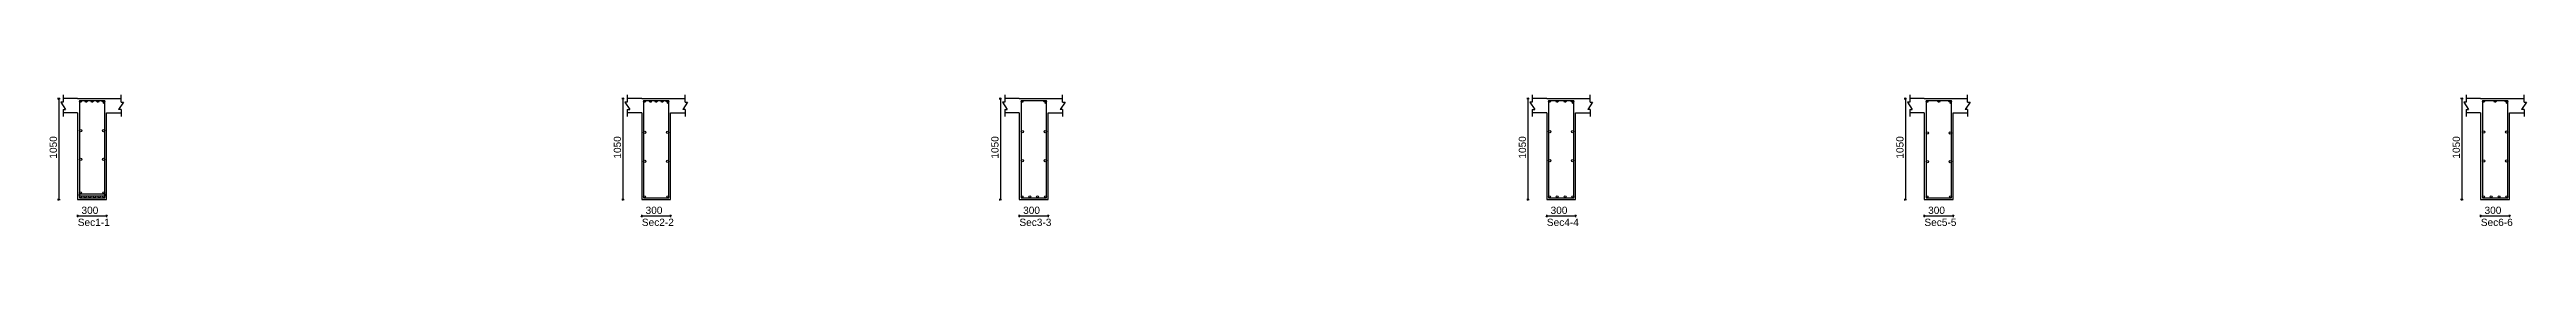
# Model space of a CAD drawing. Extents: x 0 to 98, y 3 to 248.
# Drawn here: x 5.38 to 31.07, y 164.92 to 166.28 of the extents above; entities that cross this region are included whole.
import ezdxf

# ---------------------------------------------------------------- set-up
doc = ezdxf.new("R2010")
doc.units = 0
for name, color, linetype in [('Beam_Cross_Label', 4, 'CONTINUOUS'), ('Beam_CrossSection', 2, 'CONTINUOUS'), ('dim_all', 7, 'CONTINUOUS'), ('main_botbars', 4, 'CONTINUOUS'), ('main_topbars', 4, 'CONTINUOUS'), ('Sidefacebar', 140, 'CONTINUOUS'), ('Spacerbar', 7, 'CONTINUOUS'), ('Stirrup_bar', 1, 'CONTINUOUS')]:
    doc.layers.add(name, color=color, linetype=linetype)
doc.styles.add('STRUDS_Arial', font='ARIAL.TTF', dxfattribs={"height": 0.04})

msp = doc.modelspace()

# ---------------------------------------------------------------- texts
at = {"layer": 'Beam_Cross_Label', "style": 'STRUDS_Arial'}
for s, p in [('Sec1-1', (5.6715, 164.918)), ('Sec2-2', (11.5215, 164.918)), ('Sec3-3', (15.4365, 164.918)), ('Sec4-4', (20.9065, 164.918)), ('Sec5-5', (24.8215, 164.918)), ('Sec6-6', (30.5915, 164.918))]:
    msp.add_text(s, height=0.075, dxfattribs=at).set_placement(p)
at = {"layer": 'dim_all', "style": 'STRUDS_Arial'}
for p in [(5.455, 165.618), (11.305, 165.618), (15.22, 165.618), (20.69, 165.618), (24.605, 165.618), (30.375, 165.618)]:
    msp.add_text('1050', height=0.075, rotation=90, dxfattribs=at).set_placement(p)
for p in [(5.71, 165.043), (11.56, 165.043), (15.475, 165.043), (20.945, 165.043), (24.86, 165.043), (30.63, 165.043)]:
    msp.add_text('300', height=0.075, dxfattribs=at).set_placement(p)

# ---------------------------------------------------------------- linework, layer by layer
at = {"layer": 'Beam_CrossSection'}
for p, q in [((5.52, 166.205), (5.495, 166.205)), ((5.495, 166.205), (5.545, 166.13)), ((5.52, 166.28), (5.52, 166.205)), ((5.67, 166.243), (5.52, 166.243)), ((5.67, 166.243), (5.97, 166.243)), ((5.67, 166.243), (5.67, 166.243)), ((5.97, 166.243), (5.97, 166.243)), ((5.97, 166.243), (6.12, 166.243)), ((6.145, 166.205), (6.095, 166.13)), ((6.12, 166.205), (6.12, 166.28)), ((6.12, 166.205), (6.145, 166.205)), ((11.37, 166.205), (11.345, 166.205)), ((11.345, 166.205), (11.395, 166.13)), ((11.37, 166.28), (11.37, 166.205)), ((11.52, 166.243), (11.37, 166.243)), ((11.52, 166.243), (11.82, 166.243)), ((11.52, 166.243), (11.52, 166.243)), ((11.82, 166.243), (11.82, 166.243)), ((11.82, 166.243), (11.97, 166.243)), ((11.995, 166.205), (11.945, 166.13)), ((11.97, 166.205), (11.97, 166.28)), ((11.97, 166.205), (11.995, 166.205)), ((15.285, 166.205), (15.26, 166.205)), ((15.26, 166.205), (15.31, 166.13)), ((15.285, 166.28), (15.285, 166.205)), ((15.435, 166.243), (15.285, 166.243)), ((15.435, 166.243), (15.735, 166.243)), ((15.435, 166.243), (15.435, 166.243)), ((15.735, 166.243), (15.735, 166.243)), ((15.735, 166.243), (15.885, 166.243)), ((15.91, 166.205), (15.86, 166.13)), ((15.885, 166.205), (15.885, 166.28)), ((15.885, 166.205), (15.91, 166.205)), ((20.755, 166.205), (20.73, 166.205)), ((20.73, 166.205), (20.78, 166.13)), ((20.755, 166.28), (20.755, 166.205)), ((20.905, 166.243), (20.755, 166.243)), ((20.905, 166.243), (21.205, 166.243)), ((20.905, 166.243), (20.905, 166.243)), ((21.205, 166.243), (21.205, 166.243)), ((21.205, 166.243), (21.355, 166.243)), ((21.38, 166.205), (21.33, 166.13)), ((21.355, 166.205), (21.355, 166.28)), ((21.355, 166.205), (21.38, 166.205)), ((24.67, 166.205), (24.645, 166.205)), ((24.645, 166.205), (24.695, 166.13)), ((24.67, 166.28), (24.67, 166.205)), ((24.82, 166.243), (24.67, 166.243)), ((24.82, 166.243), (25.12, 166.243)), ((24.82, 166.243), (24.82, 166.243)), ((25.12, 166.243), (25.12, 166.243)), ((25.12, 166.243), (25.27, 166.243)), ((25.295, 166.205), (25.245, 166.13)), ((25.27, 166.205), (25.27, 166.28)), ((25.27, 166.205), (25.295, 166.205)), ((30.44, 166.205), (30.415, 166.205)), ((30.415, 166.205), (30.465, 166.13)), ((30.44, 166.28), (30.44, 166.205)), ((30.59, 166.243), (30.44, 166.243)), ((30.59, 166.243), (30.89, 166.243)), ((30.59, 166.243), (30.59, 166.243)), ((30.89, 166.243), (30.89, 166.243)), ((30.89, 166.243), (31.04, 166.243)), ((31.065, 166.205), (31.015, 166.13)), ((31.04, 166.205), (31.04, 166.28)), ((31.04, 166.205), (31.065, 166.205)), ((5.52, 166.13), (5.52, 166.055)), ((5.52, 166.13), (5.545, 166.13)), ((5.67, 166.093), (5.52, 166.093)), ((5.67, 166.093), (5.67, 165.193)), ((5.97, 165.193), (5.97, 166.093)), ((5.97, 166.093), (6.12, 166.093)), ((6.12, 166.13), (6.095, 166.13)), ((6.12, 166.13), (6.12, 166.055)), ((11.37, 166.13), (11.37, 166.055)), ((11.37, 166.13), (11.395, 166.13)), ((11.52, 166.093), (11.37, 166.093)), ((11.52, 166.093), (11.52, 165.193)), ((11.82, 165.193), (11.82, 166.093)), ((11.82, 166.093), (11.97, 166.093)), ((11.97, 166.13), (11.945, 166.13)), ((11.97, 166.13), (11.97, 166.055)), ((15.285, 166.13), (15.285, 166.055)), ((15.285, 166.13), (15.31, 166.13)), ((15.435, 166.093), (15.285, 166.093)), ((15.435, 166.093), (15.435, 165.193)), ((15.735, 165.193), (15.735, 166.093)), ((15.735, 166.093), (15.885, 166.093)), ((15.885, 166.13), (15.86, 166.13)), ((15.885, 166.13), (15.885, 166.055)), ((20.755, 166.13), (20.755, 166.055)), ((20.755, 166.13), (20.78, 166.13)), ((20.905, 166.093), (20.755, 166.093)), ((20.905, 166.093), (20.905, 165.193)), ((21.205, 165.193), (21.205, 166.093)), ((21.205, 166.093), (21.355, 166.093)), ((21.355, 166.13), (21.33, 166.13)), ((21.355, 166.13), (21.355, 166.055)), ((24.67, 166.13), (24.67, 166.055)), ((24.67, 166.13), (24.695, 166.13)), ((24.82, 166.093), (24.67, 166.093)), ((24.82, 166.093), (24.82, 165.193)), ((25.12, 165.193), (25.12, 166.093)), ((25.12, 166.093), (25.27, 166.093)), ((25.27, 166.13), (25.245, 166.13)), ((25.27, 166.13), (25.27, 166.055)), ((30.44, 166.13), (30.44, 166.055)), ((30.44, 166.13), (30.465, 166.13)), ((30.59, 166.093), (30.44, 166.093)), ((30.59, 166.093), (30.59, 165.193)), ((30.89, 165.193), (30.89, 166.093)), ((30.89, 166.093), (31.04, 166.093)), ((31.04, 166.13), (31.015, 166.13)), ((31.04, 166.13), (31.04, 166.055)), ((5.67, 165.193), (5.97, 165.193)), ((11.52, 165.193), (11.82, 165.193)), ((15.435, 165.193), (15.735, 165.193)), ((20.905, 165.193), (21.205, 165.193)), ((24.82, 165.193), (25.12, 165.193)), ((30.59, 165.193), (30.89, 165.193))]:
    msp.add_line(p, q, dxfattribs=at)
at = {"layer": 'dim_all'}
for p, q in [((5.475, 166.243), (5.4625, 166.243)), ((5.475, 166.243), (5.4662, 166.234)), ((5.475, 166.243), (5.4838, 166.251)), ((5.475, 166.243), (5.4875, 166.243)), ((5.475, 166.243), (5.475, 165.193)), ((11.325, 166.243), (11.3125, 166.243)), ((11.325, 166.243), (11.3162, 166.234)), ((11.325, 166.243), (11.3338, 166.251)), ((11.325, 166.243), (11.3375, 166.243)), ((11.325, 166.243), (11.325, 165.193)), ((15.24, 166.243), (15.2275, 166.243)), ((15.24, 166.243), (15.2312, 166.234)), ((15.24, 166.243), (15.2488, 166.251)), ((15.24, 166.243), (15.2525, 166.243)), ((15.24, 166.243), (15.24, 165.193)), ((20.71, 166.243), (20.6975, 166.243)), ((20.71, 166.243), (20.7012, 166.234)), ((20.71, 166.243), (20.7188, 166.251)), ((20.71, 166.243), (20.7225, 166.243)), ((20.71, 166.243), (20.71, 165.193)), ((24.625, 166.243), (24.6125, 166.243)), ((24.625, 166.243), (24.6162, 166.234)), ((24.625, 166.243), (24.6338, 166.251)), ((24.625, 166.243), (24.6375, 166.243)), ((24.625, 166.243), (24.625, 165.193)), ((30.395, 166.243), (30.3825, 166.243)), ((30.395, 166.243), (30.3862, 166.234)), ((30.395, 166.243), (30.4039, 166.251)), ((30.395, 166.243), (30.4075, 166.243)), ((30.395, 166.243), (30.395, 165.193)), ((5.475, 165.193), (5.4625, 165.193)), ((5.475, 165.193), (5.4662, 165.184)), ((5.475, 165.193), (5.4838, 165.201)), ((5.475, 165.193), (5.4875, 165.193)), ((11.325, 165.193), (11.3125, 165.193)), ((11.325, 165.193), (11.3162, 165.184)), ((11.325, 165.193), (11.3338, 165.201)), ((11.325, 165.193), (11.3375, 165.193)), ((15.24, 165.193), (15.2275, 165.193)), ((15.24, 165.193), (15.2312, 165.184)), ((15.24, 165.193), (15.2488, 165.201)), ((15.24, 165.193), (15.2525, 165.193)), ((20.71, 165.193), (20.6975, 165.193)), ((20.71, 165.193), (20.7012, 165.184)), ((20.71, 165.193), (20.7188, 165.201)), ((20.71, 165.193), (20.7225, 165.193)), ((24.625, 165.193), (24.6125, 165.193)), ((24.625, 165.193), (24.6162, 165.184)), ((24.625, 165.193), (24.6338, 165.201)), ((24.625, 165.193), (24.6375, 165.193)), ((30.395, 165.193), (30.3825, 165.193)), ((30.395, 165.193), (30.3862, 165.184)), ((30.395, 165.193), (30.4039, 165.201)), ((30.395, 165.193), (30.4075, 165.193)), ((5.67, 165.023), (5.6612, 165.014)), ((5.67, 165.023), (5.67, 165.035)), ((5.67, 165.023), (5.6788, 165.031)), ((5.67, 165.023), (5.67, 165.01)), ((5.67, 165.023), (5.97, 165.023)), ((5.97, 165.023), (5.9612, 165.014)), ((5.97, 165.023), (5.97, 165.035)), ((5.97, 165.023), (5.9788, 165.031)), ((5.97, 165.023), (5.97, 165.01)), ((11.52, 165.023), (11.5112, 165.014)), ((11.52, 165.023), (11.52, 165.035)), ((11.52, 165.023), (11.5288, 165.031)), ((11.52, 165.023), (11.52, 165.01)), ((11.52, 165.023), (11.82, 165.023)), ((11.82, 165.023), (11.8112, 165.014)), ((11.82, 165.023), (11.82, 165.035)), ((11.82, 165.023), (11.8288, 165.031)), ((11.82, 165.023), (11.82, 165.01)), ((15.435, 165.023), (15.4262, 165.014)), ((15.435, 165.023), (15.435, 165.035)), ((15.435, 165.023), (15.4438, 165.031)), ((15.435, 165.023), (15.435, 165.01)), ((15.435, 165.023), (15.735, 165.023)), ((15.735, 165.023), (15.7262, 165.014)), ((15.735, 165.023), (15.735, 165.035)), ((15.735, 165.023), (15.7438, 165.031)), ((15.735, 165.023), (15.735, 165.01)), ((20.905, 165.023), (20.8962, 165.014)), ((20.905, 165.023), (20.905, 165.035)), ((20.905, 165.023), (20.9138, 165.031)), ((20.905, 165.023), (20.905, 165.01)), ((20.905, 165.023), (21.205, 165.023)), ((21.205, 165.023), (21.1962, 165.014)), ((21.205, 165.023), (21.205, 165.035)), ((21.205, 165.023), (21.2138, 165.031)), ((21.205, 165.023), (21.205, 165.01)), ((24.82, 165.023), (24.8112, 165.014)), ((24.82, 165.023), (24.82, 165.035)), ((24.82, 165.023), (24.8288, 165.031)), ((24.82, 165.023), (24.82, 165.01)), ((24.82, 165.023), (25.12, 165.023)), ((25.12, 165.023), (25.1112, 165.014)), ((25.12, 165.023), (25.12, 165.035)), ((25.12, 165.023), (25.1288, 165.031)), ((25.12, 165.023), (25.12, 165.01)), ((30.59, 165.023), (30.5812, 165.014)), ((30.59, 165.023), (30.59, 165.035)), ((30.59, 165.023), (30.5989, 165.031)), ((30.59, 165.023), (30.59, 165.01)), ((30.59, 165.023), (30.89, 165.023)), ((30.89, 165.023), (30.8812, 165.014)), ((30.89, 165.023), (30.89, 165.035)), ((30.89, 165.023), (30.8988, 165.031)), ((30.89, 165.023), (30.89, 165.01))]:
    msp.add_line(p, q, dxfattribs=at)
at = {"layer": 'main_botbars'}
for centre in [(5.6988, 165.261), (5.6988, 165.221), (5.7473, 165.221), (5.7957, 165.221), (5.8442, 165.221), (5.8928, 165.221), (5.9413, 165.261), (5.9413, 165.221), (11.5488, 165.221), (11.7913, 165.221), (15.4638, 165.221), (15.5446, 165.221), (15.6254, 165.221), (15.7063, 165.221), (20.9338, 165.221), (21.0146, 165.221), (21.0954, 165.221), (21.1763, 165.221), (24.8488, 165.221), (25.0913, 165.221), (30.6188, 165.221), (30.6996, 165.221), (30.7804, 165.221), (30.8613, 165.221)]:
    msp.add_circle(centre, 0.01, dxfattribs=at)
at = {"layer": 'main_topbars'}
for centre in [(5.6988, 166.214), (5.7594, 166.214), (5.82, 166.214), (5.8806, 166.214), (5.9413, 166.214), (11.5488, 166.214), (11.6094, 166.214), (11.67, 166.214), (11.7306, 166.214), (11.7913, 166.214), (15.4638, 166.214), (15.7063, 166.214), (20.9338, 166.214), (21.0146, 166.214), (21.0954, 166.214), (21.1763, 166.214), (24.8488, 166.214), (24.97, 166.214), (25.0913, 166.214), (30.6188, 166.214), (30.74, 166.214), (30.8613, 166.214)]:
    msp.add_circle(centre, 0.01, dxfattribs=at)
at = {"layer": 'Sidefacebar'}
for centre in [(5.701, 165.91), (5.939, 165.91), (11.551, 165.89), (11.789, 165.89), (15.466, 165.898), (15.704, 165.898), (20.936, 165.898), (21.174, 165.898), (24.851, 165.885), (25.089, 165.885), (30.621, 165.894), (30.859, 165.894), (5.701, 165.61), (5.939, 165.61), (11.551, 165.59), (11.789, 165.59), (15.466, 165.598), (15.704, 165.598), (20.936, 165.598), (21.174, 165.598), (24.851, 165.585), (25.089, 165.585), (30.621, 165.594), (30.859, 165.594)]:
    msp.add_circle(centre, 0.012, dxfattribs=at)
at = {"layer": 'Spacerbar'}
for p, q in [((5.6857, 165.251), (5.9543, 165.251)), ((5.6857, 165.251), (5.6857, 165.231)), ((5.6857, 165.231), (5.9543, 165.231)), ((5.9543, 165.251), (5.9543, 165.231))]:
    msp.add_line(p, q, dxfattribs=at)
at = {"layer": 'Stirrup_bar'}
for p, q in [((5.6887, 166.224), (5.6887, 165.211)), ((5.6887, 166.224), (5.9512, 166.224)), ((5.9342, 166.221), (5.92, 166.207)), ((5.9483, 166.207), (5.9342, 166.193)), ((5.9512, 165.211), (5.9512, 166.224)), ((11.5388, 166.224), (11.5388, 165.211)), ((11.5388, 166.224), (11.8013, 166.224)), ((11.7842, 166.221), (11.77, 166.207)), ((11.7983, 166.207), (11.7842, 166.193)), ((11.8013, 165.211), (11.8013, 166.224)), ((15.4538, 166.224), (15.4538, 165.211)), ((15.4538, 166.224), (15.7163, 166.224)), ((15.6992, 166.221), (15.685, 166.207)), ((15.7133, 166.207), (15.6992, 166.193)), ((15.7163, 165.211), (15.7163, 166.224)), ((20.9238, 166.224), (20.9238, 165.211)), ((20.9238, 166.224), (21.1863, 166.224)), ((21.1692, 166.221), (21.155, 166.207)), ((21.1833, 166.207), (21.1692, 166.193)), ((21.1863, 165.211), (21.1863, 166.224)), ((24.8388, 166.224), (24.8388, 165.211)), ((24.8388, 166.224), (25.1013, 166.224)), ((25.0842, 166.221), (25.07, 166.207)), ((25.0983, 166.207), (25.0842, 166.193)), ((25.1013, 165.211), (25.1013, 166.224)), ((30.6088, 166.224), (30.6088, 165.211)), ((30.6088, 166.224), (30.8713, 166.224)), ((30.8542, 166.221), (30.84, 166.207)), ((30.8683, 166.207), (30.8542, 166.193)), ((30.8713, 165.211), (30.8713, 166.224)), ((5.6887, 165.211), (5.9512, 165.211)), ((11.5388, 165.211), (11.8013, 165.211)), ((15.4538, 165.211), (15.7163, 165.211)), ((20.9238, 165.211), (21.1863, 165.211)), ((24.8388, 165.211), (25.1013, 165.211)), ((30.6088, 165.211), (30.8713, 165.211))]:
    msp.add_line(p, q, dxfattribs=at)

msp.set_redraw_order([(e.dxf.handle, doc.entitydb.next_handle()) for e in msp.query("TEXT MTEXT ATTDEF DIMENSION ARC_DIMENSION")])  # texts and dimensions are drawn at this point

doc.saveas('drawing.dxf')
